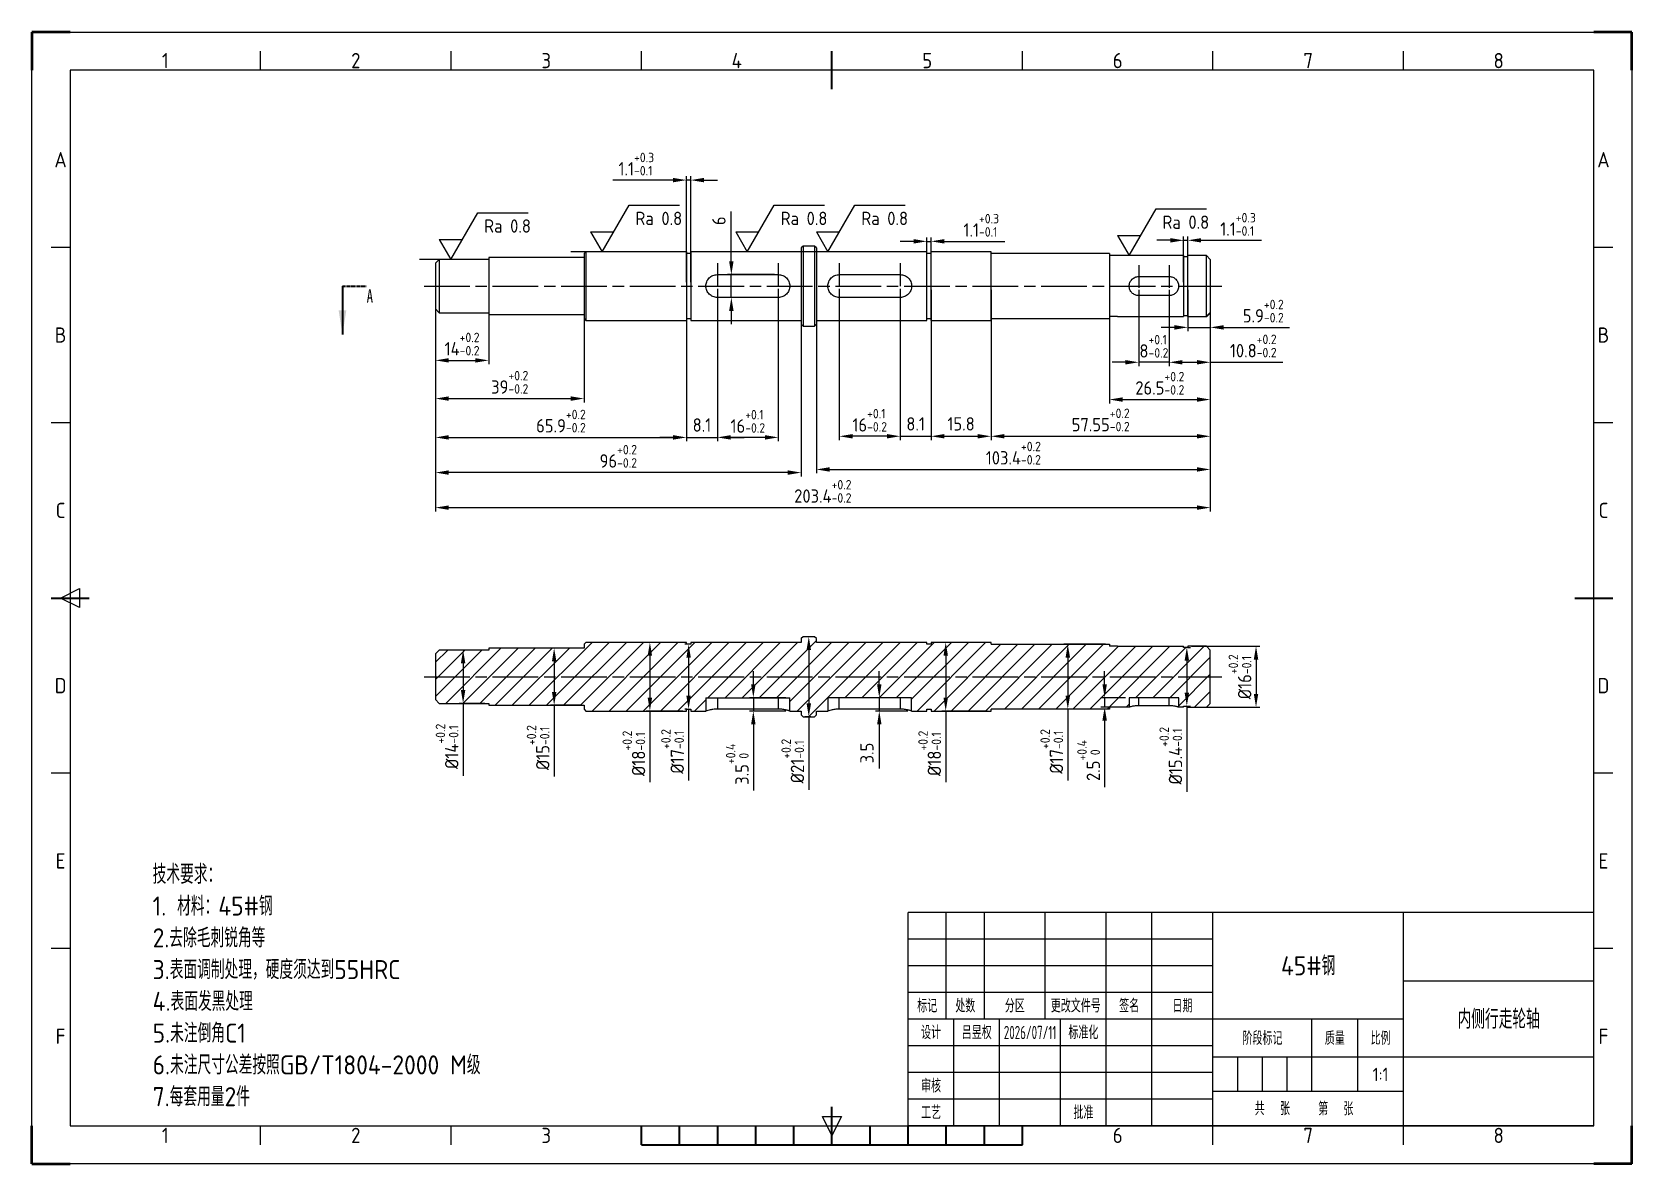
# Model space of a CAD drawing. Header units: millimetres. Extents: x 23 to 443, y 16 to 313.
import ezdxf
from ezdxf.enums import TextEntityAlignment as Align

# ---------------------------------------------------------------- set-up
doc = ezdxf.new("R2010")
doc.units = ezdxf.units.MM
for name, pattern in [('AM_ISO08W050', [18, 12, -1.5, 3, -1.5]), ('AM_ISO08W050x2', [9, 6, -0.75, 1.5, -0.75]), ('HIDDEN', [0.375, 0.25, -0.125])]:
    doc.linetypes.add(name, pattern=pattern)
doc.layers.add('10', color=7, linetype='Continuous')
for name, color, linetype, lineweight in [('AM_5', 3, 'Continuous', 25), ('AM_6', 2, 'Continuous', 35), ('AM_7', 4, 'AM_ISO08W050', 25), ('AM_BOR', 7, 'Continuous', 50)]:
    doc.layers.add(name, color=color, linetype=linetype, lineweight=lineweight)
doc.styles.add('ACGBTS', font='isocp.shx', dxfattribs={"bigfont": 'gbcbig.shx'})
doc.styles.add('SLDTEXTSTYLE5', font='TXT', dxfattribs={"width": 0.7})
doc.styles.get("Standard").update_dxf_attribs({"font": 'isocp.shx', "bigfont": 'gbcbig.shx'})
doc.dimstyles.new('AM_GB$0', dxfattribs={"dimtxt": 3.5, "dimasz": 3.5, "dimexe": 1, "dimexo": 1, "dimgap": 1.5, "dimtad": 1, "dimdsep": 46, "dimtxsty": 'Standard', "dimcen": 0, "dimclrd": 256, "dimclre": 256, "dimclrt": 2, "dimadec": 0, "dimazin": 2, "dimtp": 0.1, "dimtm": 0.1, "dimtfac": 0.71, "dimtdec": 3, "dimtmove": 0, "dimatfit": 3, "dimfxl": 1, "dimlwd": -1, "dimlwe": -1, "dimarcsym": 0})

msp = doc.modelspace()

# ---------------------------------------------------------------- texts
at = {"color": 7, "linetype": 'Continuous', "insert": (111.046, 245.624), "char_height": 3.5, "attachment_point": 1, "style": 'SLDTEXTSTYLE5'}
msp.add_mtext('A', dxfattribs=at)
at = {"insert": (54.866, 94.652), "char_height": 5, "attachment_point": 1}
msp.add_mtext_dynamic_manual_height_columns('技术要求：\\P1. 材料：45#钢\\P2.去除毛刺锐角等\\P3.表面调制处理，硬度须达到55HRC\\P4.表面发黑处理\\P5.未注倒角C1\\P6.未注尺寸公差按照GB/T1804-2000 M级\\P7.每套用量2件', width=553.98854, gutter_width=1, heights=[0], dxfattribs=at)

# ---------------------------------------------------------------- blocks, each defined once
blk = doc.blocks.new('GB_A3')
for p, q in [((410, 287), (10, 287)), ((10, 287), (10, 10)), ((410, 10), (410, 287)), ((10, 10), (410, 10))]:
    blk.add_line(p, q)
at = {"layer": 'AM_BOR'}
for p, q in [((10, 297), (0, 297)), ((0, 297), (0, 287)), ((420, 297), (410, 297)), ((420, 287), (420, 297)), ((0, 0), (0, 10)), ((420, 0), (420, 10)), ((0, 0), (10, 0)), ((420, 0), (410, 0))]:
    blk.add_line(p, q, dxfattribs=at)
at = {"layer": 'AM_BOR', "color": 1, "lineweight": 25}
for p, q in [((0, 297), (420, 297)), ((0, 0), (0, 297)), ((420, 297), (420, 0)), ((60, 287), (60, 292)), ((110, 287), (110, 292)), ((160, 287), (160, 292)), ((260, 287), (260, 292)), ((310, 287), (310, 292)), ((360, 287), (360, 292)), ((10, 240.5), (5, 240.5)), ((415, 240.5), (410, 240.5)), ((10, 194.5), (5, 194.5)), ((415, 194.5), (410, 194.5)), ((7.5, 148.5), (12.5, 151)), ((12.5, 146), (7.5, 148.5)), ((12.5, 151), (12.5, 146)), ((10, 102.5), (5, 102.5)), ((415, 102.5), (410, 102.5)), ((10, 56.5), (5, 56.5)), ((415, 56.5), (410, 56.5)), ((60, 5), (60, 10)), ((110, 5), (110, 10)), ((210, 7.5), (207.5, 12.5)), ((207.5, 12.5), (212.5, 12.5)), ((212.5, 12.5), (210, 7.5)), ((310, 5), (310, 10)), ((360, 5), (360, 10)), ((420, 0), (0, 0))]:
    blk.add_line(p, q, dxfattribs=at)
at = {"layer": 'AM_BOR', "color": 2, "lineweight": 35}
for p, q in [((210, 282), (210, 292)), ((5, 148.5), (15, 148.5)), ((405, 148.5), (415, 148.5)), ((210, 5), (210, 15)), ((160, 5), (160, 10)), ((170, 5), (170, 10)), ((180, 5), (180, 10)), ((190, 5), (190, 10)), ((200, 5), (200, 10)), ((220, 5), (220, 10)), ((230, 5), (230, 10)), ((240, 5), (240, 10)), ((250, 5), (250, 10)), ((260, 5), (260, 10)), ((160, 5), (260, 5))]:
    blk.add_line(p, q, dxfattribs=at)
at = {"layer": 'AM_BOR', "color": 1, "lineweight": 25, "style": 'ACGBTS'}
for s, p in [('1', (35, 289.5)), ('2', (85, 289.5)), ('3', (135, 289.5)), ('4', (185, 289.5)), ('5', (235, 289.5)), ('6', (285, 289.5)), ('7', (335, 289.5)), ('8', (385, 289.5)), ('A', (7.5, 263.5)), ('A', (412.5, 263.5)), ('B', (7.5, 217.5)), ('B', (412.5, 217.5)), ('C', (7.5, 171.5)), ('C', (412.5, 171.5)), ('D', (7.5, 125.5)), ('D', (412.5, 125.5)), ('E', (7.5, 79.5)), ('E', (412.5, 79.5)), ('F', (7.5, 33.5)), ('F', (412.5, 33.5)), ('1', (35, 7.5)), ('2', (85, 7.5)), ('3', (135, 7.5)), ('6', (285, 7.5)), ('7', (335, 7.5)), ('8', (385, 7.5))]:
    blk.add_text(s, height=4, dxfattribs=at).set_placement(p, align=Align.MIDDLE)
blk = doc.blocks.new('GB_TITLE')
for p, q in [((0, 56), (-180, 56)), ((-180, 0), (-180, 56)), ((0, 0), (0, 56)), ((0, 0), (-180, 0))]:
    blk.add_line(p, q)
at = {"layer": 'AM_BOR', "color": 1, "lineweight": 25}
for p, q in [((-170, 28), (-170, 56)), ((-160, 28), (-160, 56)), ((-144, 28), (-144, 56)), ((-128, 28), (-128, 56)), ((-116, 28), (-116, 56)), ((-100, 0), (-100, 56)), ((-50, 0), (-50, 56)), ((-100, 49), (-180, 49)), ((-100, 42), (-180, 42)), ((0, 38), (-50, 38)), ((-100, 35), (-180, 35)), ((-100, 28), (-180, 28)), ((-168, 0), (-168, 28)), ((-156, 0), (-156, 28)), ((-140, 0), (-140, 28)), ((-128, 0), (-128, 28)), ((-116, 0), (-116, 28)), ((-50, 28), (-100, 28)), ((-74, 9), (-74, 28)), ((-62, 9), (-62, 28)), ((-100, 21), (-180, 21)), ((0, 18), (-100, 18)), ((-93.5, 9), (-93.5, 18)), ((-87, 9), (-87, 18)), ((-80.5, 9), (-80.5, 18)), ((-100, 14), (-180, 14)), ((-50, 9), (-100, 9)), ((-100, 7), (-180, 7))]:
    blk.add_line(p, q, dxfattribs=at)
at = {"layer": 'AM_BOR', "color": 1, "lineweight": 25, "style": 'ACGBTS'}
for s, p in [('标记', (-175, 31.5)), ('处数', (-165, 31.5)), ('更改文件号', (-136, 31.5)), ('签名', (-122, 31.5)), ('分区', (-152, 31.5)), ('日期', (-108, 31.5)), ('设计', (-174, 24.5)), ('标准化', (-134, 24.5)), ('阶段标记', (-87, 23)), ('质量', (-68, 23)), ('比例', (-56, 23)), ('审核', (-174, 10.5)), ('工艺', (-174, 3.5)), ('共  张', (-84.42, 4.53)), ('第  张 ', (-66.75, 4.5))]:
    blk.add_text(s, height=3.5, dxfattribs=at).set_placement(p, align=Align.MIDDLE_CENTER)
at = {"layer": 'AM_BOR', "color": 1, "lineweight": 25}
blk.add_text('批准', height=3.5, dxfattribs=at).set_placement((-134, 3.5), align=Align.MIDDLE_CENTER)
at = {"layer": 'AM_BOR', "color": 2, "lineweight": 35, "style": 'ACGBTS'}
for tag, height, p in [('GEN-TITLE-CMPNAME{9.6}', 5, (-25, 47)), ('GEN-TITLE-MAT1{9.6}', 5, (-75, 42)), ('GEN-TITLE-DWG{9.6}', 5, (-25, 28)), ('GEN-TITLE-NAME{3.2}', 3.5, (-162, 24.5)), ('GEN-TITLE-DAT{4.2}', 3.5, (-148, 24.5)), ('GEN-TITLE-STD{3.1}', 3.5, (-122, 24.5)), ('GEN-TITLE-STDDAT{4.0}', 3.5, (-108, 24.5)), ('GEN-TITLE-CHKM{3.2}', 3.5, (-162, 10.5)), ('GEN-TITLE-CHKD{4.2}', 3.5, (-148, 10.5)), ('GEN-TITLE-PHMRK1{1.5}', 3.5, (-96.75, 13.5)), ('GEN-TITLE-PHMRK2{1.5}', 3.5, (-90.25, 13.5)), ('GEN-TITLE-PHMRK3{1.5}', 3.5, (-83.75, 13.5)), ('GEN-TITLE-PHMRK4{1.5}', 3.5, (-77.25, 13.5)), ('GEN-TITLE-MASS{3.2}', 3.5, (-68, 13.5)), ('GEN-TITLE-SCA{3.2}', 3.5, (-56, 13.5)), ('GEN-TITLE-NR{9.6}', 5, (-25, 9)), ('GEN-TITLE-PROC{3.2}', 3.5, (-162, 3.5)), ('GEN-TITLE-PROCD{4.2}', 3.5, (-148, 3.5)), ('GEN-TITLE-APPM{3.1}', 3.5, (-122, 3.5)), ('GEN-TITLE-APPD{4.0}', 3.5, (-108, 3.5)), ('GEN-TITLE-QTY{1.5}', 3.5, (-84.42, 4.53)), ('GEN-TITLE-SHEET{1.5}', 3.5, (-66.75, 4.5))]:
    blk.add_attdef(tag, text='', height=height, dxfattribs=at).set_placement(p, align=Align.MIDDLE_CENTER)
blk = doc.blocks.new('*D73')
at = {"layer": 'AM_5', "linetype": 'ByBlock', "transparency": 16777216}
for p, q in [((129.1, 245.49), (129.1, 187.36)), ((332.5, 245.49), (332.5, 187.36)), ((132.6, 188.36), (329, 188.36))]:
    blk.add_line(p, q, dxfattribs=at)
at = {"layer": 'AM_5', "transparency": 16777216}
for points in [[(132.6, 188.94), (132.6, 187.78), (129.1, 188.36)], [(329, 188.94), (329, 187.78), (332.5, 188.36)]]:
    blk.add_solid(points, dxfattribs=at)
at = {"layer": 'Defpoints', "color": 0, "transparency": 16777216}
for p in [(129.1, 246.49), (332.5, 246.49), (332.5, 188.36)]:
    blk.add_point(p, dxfattribs=at)
at = {"layer": 'AM_5', "color": 2, "transparency": 16777216, "insert": (230.8, 192.63), "char_height": 3.5, "attachment_point": 5}
blk.add_mtext('203.4{}{\\H0.71x;\\C3;\\S+0.2^ -0.2;}', dxfattribs=at)
blk = doc.blocks.new('*D74')
at = {"layer": 'AM_5', "linetype": 'ByBlock', "transparency": 16777216}
for p, q in [((326.6, 245.49), (326.6, 234.65)), ((332.5, 245.49), (332.5, 234.65)), ((323.1, 235.65), (319.6, 235.65)), ((326.6, 235.65), (332.5, 235.65)), ((336, 235.65), (353.31, 235.65))]:
    blk.add_line(p, q, dxfattribs=at)
at = {"layer": 'AM_5', "transparency": 16777216}
for points in [[(323.1, 236.23), (323.1, 235.06), (326.6, 235.65)], [(336, 236.23), (336, 235.06), (332.5, 235.65)]]:
    blk.add_solid(points, dxfattribs=at)
at = {"layer": 'Defpoints', "color": 0, "transparency": 16777216}
for p in [(326.6, 246.49), (332.5, 246.49), (326.6, 235.65)]:
    blk.add_point(p, dxfattribs=at)
at = {"layer": 'AM_5', "color": 2, "transparency": 16777216, "insert": (346.41, 239.92), "char_height": 3.5, "attachment_point": 5}
blk.add_mtext('5.9{}{\\H0.71x;\\C3;\\S+0.2^ -0.2;}', dxfattribs=at)
blk = doc.blocks.new('*D75')
at = {"layer": 'AM_5', "linetype": 'ByBlock', "transparency": 16777216}
for p, q in [((322, 258.49), (318.5, 258.49)), ((325.5, 247.49), (325.5, 259.49)), ((325.5, 258.49), (326.6, 258.49)), ((326.6, 247.49), (326.6, 259.49)), ((330.1, 258.49), (345.95, 258.49))]:
    blk.add_line(p, q, dxfattribs=at)
at = {"layer": 'AM_5', "transparency": 16777216}
for points in [[(322, 259.07), (322, 257.91), (325.5, 258.49)], [(330.1, 259.07), (330.1, 257.91), (326.6, 258.49)]]:
    blk.add_solid(points, dxfattribs=at)
at = {"layer": 'Defpoints', "color": 0, "transparency": 16777216}
for p in [(326.6, 258.49), (325.5, 246.49), (326.6, 246.49)]:
    blk.add_point(p, dxfattribs=at)
at = {"layer": 'AM_5', "color": 2, "transparency": 16777216, "insert": (339.78, 262.69), "char_height": 3.5, "attachment_point": 5}
blk.add_mtext('1.1{}{\\H0.71x;\\C3;\\S+0.3^ -0.1;}', dxfattribs=at)
blk = doc.blocks.new('*D45')
at = {"layer": 'AM_5', "linetype": 'ByBlock', "transparency": 16777216}
for p, q in [((321.7, 245.49), (321.7, 225.49)), ((332.5, 245.49), (332.5, 225.49)), ((325.2, 226.49), (329, 226.49)), ((332.5, 226.49), (351.55, 226.49))]:
    blk.add_line(p, q, dxfattribs=at)
at = {"layer": 'AM_5', "transparency": 16777216}
for points in [[(325.2, 227.07), (325.2, 225.91), (321.7, 226.49)], [(329, 227.07), (329, 225.91), (332.5, 226.49)]]:
    blk.add_solid(points, dxfattribs=at)
at = {"layer": 'Defpoints', "color": 0, "transparency": 16777216}
for p in [(321.7, 246.49), (332.5, 246.49), (332.5, 226.49)]:
    blk.add_point(p, dxfattribs=at)
at = {"layer": 'AM_5', "color": 2, "transparency": 16777216, "insert": (343.78, 230.77), "char_height": 3.5, "attachment_point": 5}
blk.add_mtext('10.8{}{\\H0.71x;\\C3;\\S+0.2^ -0.2;}', dxfattribs=at)
blk = doc.blocks.new('*D46')
at = {"layer": 'AM_5', "linetype": 'ByBlock', "transparency": 16777216}
for p, q in [((313.7, 245.49), (313.7, 225.49)), ((321.7, 245.49), (321.7, 225.49)), ((310.2, 226.49), (306.7, 226.49)), ((321.7, 226.49), (313.7, 226.49)), ((325.2, 226.49), (328.7, 226.49))]:
    blk.add_line(p, q, dxfattribs=at)
at = {"layer": 'AM_5', "transparency": 16777216}
for points in [[(310.2, 227.07), (310.2, 225.91), (313.7, 226.49)], [(325.2, 227.07), (325.2, 225.91), (321.7, 226.49)]]:
    blk.add_solid(points, dxfattribs=at)
at = {"layer": 'Defpoints', "color": 0, "transparency": 16777216}
for p in [(313.7, 246.49), (321.7, 246.49), (313.7, 226.49)]:
    blk.add_point(p, dxfattribs=at)
at = {"layer": 'AM_5', "color": 2, "transparency": 16777216, "insert": (317.7, 230.7), "char_height": 3.5, "attachment_point": 5}
blk.add_mtext('8{}{\\H0.71x;\\C3;\\S+0.1^ -0.2;}', dxfattribs=at)
blk = doc.blocks.new('*D47')
at = {"layer": 'AM_5', "linetype": 'ByBlock', "transparency": 16777216}
for p, q in [((306, 245.49), (306, 215.71)), ((332.5, 245.49), (332.5, 215.71)), ((309.5, 216.71), (329, 216.71))]:
    blk.add_line(p, q, dxfattribs=at)
at = {"layer": 'AM_5', "transparency": 16777216}
for points in [[(309.5, 217.29), (309.5, 216.13), (306, 216.71)], [(329, 217.29), (329, 216.13), (332.5, 216.71)]]:
    blk.add_solid(points, dxfattribs=at)
at = {"layer": 'Defpoints', "color": 0, "transparency": 16777216}
for p in [(306, 246.49), (332.5, 246.49), (332.5, 216.71)]:
    blk.add_point(p, dxfattribs=at)
at = {"layer": 'AM_5', "color": 2, "transparency": 16777216, "insert": (319.25, 220.99), "char_height": 3.5, "attachment_point": 5}
blk.add_mtext('26.5{}{\\H0.71x;\\C3;\\S+0.2^ -0.2;}', dxfattribs=at)
blk = doc.blocks.new('*D48')
at = {"layer": 'AM_5', "linetype": 'ByBlock', "transparency": 16777216}
for p, q in [((274.95, 245.49), (274.95, 206.08)), ((332.5, 245.49), (332.5, 206.08)), ((278.45, 207.08), (329, 207.08))]:
    blk.add_line(p, q, dxfattribs=at)
at = {"layer": 'AM_5', "transparency": 16777216}
for points in [[(278.45, 207.66), (278.45, 206.5), (274.95, 207.08)], [(329, 207.66), (329, 206.5), (332.5, 207.08)]]:
    blk.add_solid(points, dxfattribs=at)
at = {"layer": 'Defpoints', "color": 0, "transparency": 16777216}
for p in [(274.95, 246.49), (332.5, 246.49), (332.5, 207.08)]:
    blk.add_point(p, dxfattribs=at)
at = {"layer": 'AM_5', "color": 2, "transparency": 16777216, "insert": (303.73, 211.36), "char_height": 3.5, "attachment_point": 5}
blk.add_mtext('57.55{}{\\H0.71x;\\C3;\\S+0.2^ -0.2;}', dxfattribs=at)
blk = doc.blocks.new('*D49')
at = {"layer": 'AM_5', "linetype": 'ByBlock', "transparency": 16777216}
for p, q in [((259.2, 245.49), (259.2, 206.08)), ((274.95, 245.49), (274.95, 206.08)), ((262.7, 207.08), (271.45, 207.08))]:
    blk.add_line(p, q, dxfattribs=at)
at = {"layer": 'AM_5', "transparency": 16777216}
for points in [[(262.7, 207.66), (262.7, 206.5), (259.2, 207.08)], [(271.45, 207.66), (271.45, 206.5), (274.95, 207.08)]]:
    blk.add_solid(points, dxfattribs=at)
at = {"layer": 'Defpoints', "color": 0, "transparency": 16777216}
for p in [(259.2, 246.49), (274.95, 246.49), (274.95, 207.08)]:
    blk.add_point(p, dxfattribs=at)
at = {"layer": 'AM_5', "color": 2, "transparency": 16777216, "insert": (267.08, 210.33), "char_height": 3.5, "attachment_point": 5}
blk.add_mtext('15.8', dxfattribs=at)
blk = doc.blocks.new('*D50')
at = {"layer": 'AM_5', "linetype": 'ByBlock', "transparency": 16777216}
for p, q in [((254.6, 258.22), (251.1, 258.22)), ((258.1, 247.49), (258.1, 259.22)), ((258.1, 258.22), (259.2, 258.22)), ((259.2, 247.49), (259.2, 259.22)), ((262.7, 258.22), (278.55, 258.22))]:
    blk.add_line(p, q, dxfattribs=at)
at = {"layer": 'AM_5', "transparency": 16777216}
for points in [[(254.6, 258.81), (254.6, 257.64), (258.1, 258.22)], [(262.7, 258.81), (262.7, 257.64), (259.2, 258.22)]]:
    blk.add_solid(points, dxfattribs=at)
at = {"layer": 'Defpoints', "color": 0, "transparency": 16777216}
for p in [(258.1, 258.22), (258.1, 246.49), (259.2, 246.49)]:
    blk.add_point(p, dxfattribs=at)
at = {"layer": 'AM_5', "color": 2, "transparency": 16777216, "insert": (272.38, 262.43), "char_height": 3.5, "attachment_point": 5}
blk.add_mtext('1.1{}{\\H0.71x;\\C3;\\S+0.3^ -0.1;}', dxfattribs=at)
blk = doc.blocks.new('*D51')
at = {"layer": 'AM_5', "linetype": 'ByBlock', "transparency": 16777216}
for p, q in [((229.1, 245.49), (229.1, 197.37)), ((332.5, 245.49), (332.5, 197.37)), ((232.6, 198.37), (329, 198.37))]:
    blk.add_line(p, q, dxfattribs=at)
at = {"layer": 'AM_5', "transparency": 16777216}
for points in [[(232.6, 198.96), (232.6, 197.79), (229.1, 198.37)], [(329, 198.96), (329, 197.79), (332.5, 198.37)]]:
    blk.add_solid(points, dxfattribs=at)
at = {"layer": 'Defpoints', "color": 0, "transparency": 16777216}
for p in [(229.1, 246.49), (332.5, 246.49), (332.5, 198.37)]:
    blk.add_point(p, dxfattribs=at)
at = {"layer": 'AM_5', "color": 2, "transparency": 16777216, "insert": (280.8, 202.65), "char_height": 3.5, "attachment_point": 5}
blk.add_mtext('103.4{}{\\H0.71x;\\C3;\\S+0.2^ -0.2;}', dxfattribs=at)
blk = doc.blocks.new('*D52')
at = {"layer": 'AM_5', "linetype": 'ByBlock', "transparency": 16777216}
for p, q in [((235.1, 245.49), (235.1, 206.08)), ((251.1, 245.49), (251.1, 206.08)), ((247.6, 207.08), (238.6, 207.08))]:
    blk.add_line(p, q, dxfattribs=at)
at = {"layer": 'AM_5', "transparency": 16777216}
for points in [[(238.6, 207.66), (238.6, 206.5), (235.1, 207.08)], [(247.6, 207.66), (247.6, 206.5), (251.1, 207.08)]]:
    blk.add_solid(points, dxfattribs=at)
at = {"layer": 'Defpoints', "color": 0, "transparency": 16777216}
for p in [(235.1, 246.49), (251.1, 246.49), (235.1, 207.08)]:
    blk.add_point(p, dxfattribs=at)
at = {"layer": 'AM_5', "color": 2, "transparency": 16777216, "insert": (243.1, 211.29), "char_height": 3.5, "attachment_point": 5}
blk.add_mtext('16{}{\\H0.71x;\\C3;\\S+0.1^ -0.2;}', dxfattribs=at)
blk = doc.blocks.new('*D53')
at = {"layer": 'AM_5', "linetype": 'ByBlock', "transparency": 16777216}
for p, q in [((251.1, 245.49), (251.1, 206.08)), ((259.2, 245.49), (259.2, 206.08)), ((247.6, 207.08), (244.1, 207.08)), ((251.1, 207.08), (259.2, 207.08)), ((262.7, 207.08), (266.2, 207.08))]:
    blk.add_line(p, q, dxfattribs=at)
at = {"layer": 'AM_5', "transparency": 16777216}
for points in [[(247.6, 207.66), (247.6, 206.5), (251.1, 207.08)], [(262.7, 207.66), (262.7, 206.5), (259.2, 207.08)]]:
    blk.add_solid(points, dxfattribs=at)
at = {"layer": 'Defpoints', "color": 0, "transparency": 16777216}
for p in [(251.1, 246.49), (259.2, 246.49), (259.2, 207.08)]:
    blk.add_point(p, dxfattribs=at)
at = {"layer": 'AM_5', "color": 2, "transparency": 16777216, "insert": (255.15, 210.33), "char_height": 3.5, "attachment_point": 5}
blk.add_mtext('8.1', dxfattribs=at)
blk = doc.blocks.new('*D54')
at = {"layer": 'AM_5', "linetype": 'ByBlock', "transparency": 16777216}
for p, q in [((129.1, 245.49), (129.1, 225.99)), ((143.1, 245.49), (143.1, 225.99)), ((132.6, 226.99), (139.6, 226.99))]:
    blk.add_line(p, q, dxfattribs=at)
at = {"layer": 'AM_5', "transparency": 16777216}
for points in [[(132.6, 227.57), (132.6, 226.41), (129.1, 226.99)], [(139.6, 227.57), (139.6, 226.41), (143.1, 226.99)]]:
    blk.add_solid(points, dxfattribs=at)
at = {"layer": 'Defpoints', "color": 0, "transparency": 16777216}
for p in [(129.1, 246.49), (143.1, 246.49), (143.1, 226.99)]:
    blk.add_point(p, dxfattribs=at)
at = {"layer": 'AM_5', "color": 2, "transparency": 16777216, "insert": (136.1, 231.27), "char_height": 3.5, "attachment_point": 5}
blk.add_mtext('14{}{\\H0.71x;\\C3;\\S+0.2^ -0.2;}', dxfattribs=at)
blk = doc.blocks.new('*D55')
at = {"layer": 'AM_5', "linetype": 'ByBlock', "transparency": 16777216}
for p, q in [((129.1, 245.49), (129.1, 215.97)), ((168.1, 245.49), (168.1, 215.97)), ((132.6, 216.97), (164.6, 216.97))]:
    blk.add_line(p, q, dxfattribs=at)
at = {"layer": 'AM_5', "transparency": 16777216}
for points in [[(132.6, 217.55), (132.6, 216.38), (129.1, 216.97)], [(164.6, 217.55), (164.6, 216.38), (168.1, 216.97)]]:
    blk.add_solid(points, dxfattribs=at)
at = {"layer": 'Defpoints', "color": 0, "transparency": 16777216}
for p in [(129.1, 246.49), (168.1, 246.49), (168.1, 216.97)]:
    blk.add_point(p, dxfattribs=at)
at = {"layer": 'AM_5', "color": 2, "transparency": 16777216, "insert": (148.6, 221.24), "char_height": 3.5, "attachment_point": 5}
blk.add_mtext('39{}{\\H0.71x;\\C3;\\S+0.2^ -0.2;}', dxfattribs=at)
blk = doc.blocks.new('*D56')
at = {"layer": 'AM_5', "linetype": 'ByBlock', "transparency": 16777216}
for p, q in [((129.1, 245.49), (129.1, 205.78)), ((195, 245.49), (195, 205.78)), ((132.6, 206.78), (191.5, 206.78))]:
    blk.add_line(p, q, dxfattribs=at)
at = {"layer": 'AM_5', "transparency": 16777216}
for points in [[(132.6, 207.37), (132.6, 206.2), (129.1, 206.78)], [(191.5, 207.37), (191.5, 206.2), (195, 206.78)]]:
    blk.add_solid(points, dxfattribs=at)
at = {"layer": 'Defpoints', "color": 0, "transparency": 16777216}
for p in [(129.1, 246.49), (195, 246.49), (195, 206.78)]:
    blk.add_point(p, dxfattribs=at)
at = {"layer": 'AM_5', "color": 2, "transparency": 16777216, "insert": (162.05, 211.06), "char_height": 3.5, "attachment_point": 5}
blk.add_mtext('65.9{}{\\H0.71x;\\C3;\\S+0.2^ -0.2;}', dxfattribs=at)
blk = doc.blocks.new('*D57')
at = {"layer": 'AM_5', "linetype": 'ByBlock', "transparency": 16777216}
for p, q in [((191.5, 274.29), (175.66, 274.29)), ((195, 247.49), (195, 275.29)), ((196.1, 274.29), (195, 274.29)), ((196.1, 247.49), (196.1, 275.29)), ((199.6, 274.29), (203.1, 274.29))]:
    blk.add_line(p, q, dxfattribs=at)
at = {"layer": 'AM_5', "transparency": 16777216}
for points in [[(191.5, 274.87), (191.5, 273.71), (195, 274.29)], [(199.6, 274.87), (199.6, 273.71), (196.1, 274.29)]]:
    blk.add_solid(points, dxfattribs=at)
at = {"layer": 'Defpoints', "color": 0, "transparency": 16777216}
for p in [(195, 274.29), (195, 246.49), (196.1, 246.49)]:
    blk.add_point(p, dxfattribs=at)
at = {"layer": 'AM_5', "color": 2, "transparency": 16777216, "insert": (181.83, 278.49), "char_height": 3.5, "attachment_point": 5}
blk.add_mtext('1.1{}{\\H0.71x;\\C3;\\S+0.3^ -0.1;}', dxfattribs=at)
blk = doc.blocks.new('*D58')
at = {"layer": 'AM_5', "linetype": 'ByBlock', "transparency": 16777216}
for p, q in [((129.1, 245.49), (129.1, 196.55)), ((225.1, 245.49), (225.1, 196.55)), ((221.6, 197.55), (132.6, 197.55))]:
    blk.add_line(p, q, dxfattribs=at)
at = {"layer": 'AM_5', "transparency": 16777216}
for points in [[(132.6, 198.14), (132.6, 196.97), (129.1, 197.55)], [(221.6, 198.14), (221.6, 196.97), (225.1, 197.55)]]:
    blk.add_solid(points, dxfattribs=at)
at = {"layer": 'Defpoints', "color": 0, "transparency": 16777216}
for p in [(129.1, 246.49), (225.1, 246.49), (129.1, 197.55)]:
    blk.add_point(p, dxfattribs=at)
at = {"layer": 'AM_5', "color": 2, "transparency": 16777216, "insert": (177.1, 201.83), "char_height": 3.5, "attachment_point": 5}
blk.add_mtext('96{}{\\H0.71x;\\C3;\\S+0.2^ -0.2;}', dxfattribs=at)
blk = doc.blocks.new('*D59')
at = {"layer": 'AM_5', "linetype": 'ByBlock', "transparency": 16777216}
for p, q in [((203.1, 245.49), (203.1, 205.78)), ((219.1, 245.49), (219.1, 205.78)), ((215.6, 206.78), (206.6, 206.78))]:
    blk.add_line(p, q, dxfattribs=at)
at = {"layer": 'AM_5', "transparency": 16777216}
for points in [[(206.6, 207.37), (206.6, 206.2), (203.1, 206.78)], [(215.6, 207.37), (215.6, 206.2), (219.1, 206.78)]]:
    blk.add_solid(points, dxfattribs=at)
at = {"layer": 'Defpoints', "color": 0, "transparency": 16777216}
for p in [(203.1, 246.49), (219.1, 246.49), (203.1, 206.78)]:
    blk.add_point(p, dxfattribs=at)
at = {"layer": 'AM_5', "color": 2, "transparency": 16777216, "insert": (211.1, 211), "char_height": 3.5, "attachment_point": 5}
blk.add_mtext('16{}{\\H0.71x;\\C3;\\S+0.1^ -0.2;}', dxfattribs=at)
blk = doc.blocks.new('*D60')
at = {"layer": 'AM_5', "linetype": 'ByBlock', "transparency": 16777216}
for p, q in [((195, 245.49), (195, 205.78)), ((203.1, 245.49), (203.1, 205.78)), ((191.5, 206.78), (188, 206.78)), ((195, 206.78), (203.1, 206.78)), ((206.6, 206.78), (210.1, 206.78))]:
    blk.add_line(p, q, dxfattribs=at)
at = {"layer": 'AM_5', "transparency": 16777216}
for points in [[(191.5, 207.37), (191.5, 206.2), (195, 206.78)], [(206.6, 207.37), (206.6, 206.2), (203.1, 206.78)]]:
    blk.add_solid(points, dxfattribs=at)
at = {"layer": 'Defpoints', "color": 0, "transparency": 16777216}
for p in [(195, 246.49), (203.1, 246.49), (203.1, 206.78)]:
    blk.add_point(p, dxfattribs=at)
at = {"layer": 'AM_5', "color": 2, "transparency": 16777216, "insert": (199.05, 210.03), "char_height": 3.5, "attachment_point": 5}
blk.add_mtext('8.1', dxfattribs=at)
blk = doc.blocks.new('*D61')
at = {"layer": 'AM_5', "linetype": 'ByBlock', "transparency": 16777216}
for p, q in [((206.77, 252.99), (206.77, 266.01)), ((218.1, 249.49), (205.77, 249.49)), ((206.77, 243.49), (206.77, 249.49)), ((218.1, 243.49), (205.77, 243.49)), ((206.77, 239.99), (206.77, 236.49))]:
    blk.add_line(p, q, dxfattribs=at)
at = {"layer": 'AM_5', "transparency": 16777216}
for points in [[(206.19, 252.99), (207.36, 252.99), (206.77, 249.49)], [(206.19, 239.99), (207.36, 239.99), (206.77, 243.49)]]:
    blk.add_solid(points, dxfattribs=at)
at = {"layer": 'Defpoints', "color": 0, "transparency": 16777216}
for p in [(219.1, 249.49), (206.77, 243.49), (219.1, 243.49)]:
    blk.add_point(p, dxfattribs=at)
at = {"layer": 'AM_5', "color": 2, "transparency": 16777216, "insert": (203.52, 263.62), "char_height": 3.5, "attachment_point": 5, "rotation": 90}
blk.add_mtext('6', dxfattribs=at)
blk = doc.blocks.new('*D62')
at = {"layer": 'AM_5', "linetype": 'ByBlock', "transparency": 16777216}
for p, q in [((327.6, 151.99), (345.5, 151.99)), ((344.5, 148.49), (344.5, 139.49)), ((327.6, 135.99), (345.5, 135.99))]:
    blk.add_line(p, q, dxfattribs=at)
at = {"layer": 'AM_5', "transparency": 16777216}
for points in [[(343.92, 148.49), (345.09, 148.49), (344.5, 151.99)], [(343.92, 139.49), (345.09, 139.49), (344.5, 135.99)]]:
    blk.add_solid(points, dxfattribs=at)
at = {"layer": 'Defpoints', "color": 0, "transparency": 16777216}
for p in [(326.6, 151.99), (326.6, 135.99), (344.5, 135.99)]:
    blk.add_point(p, dxfattribs=at)
at = {"layer": 'AM_5', "color": 2, "transparency": 16777216, "insert": (340.29, 143.99), "char_height": 3.5, "attachment_point": 5, "rotation": 90}
blk.add_mtext('%%C16{}{\\H0.71x;\\C3;\\S+0.2^ -0.1;}', dxfattribs=at)
blk = doc.blocks.new('*D44')
at = {"layer": 'AM_5', "linetype": 'ByBlock', "transparency": 16777216}
for p, q in [((305, 152.49), (294.09, 152.49)), ((295.09, 148.99), (295.09, 138.99)), ((305, 135.49), (294.09, 135.49)), ((295.09, 135.49), (295.09, 116.8))]:
    blk.add_line(p, q, dxfattribs=at)
at = {"layer": 'AM_5', "transparency": 16777216}
for points in [[(294.51, 148.99), (295.68, 148.99), (295.09, 152.49)], [(294.51, 138.99), (295.68, 138.99), (295.09, 135.49)]]:
    blk.add_solid(points, dxfattribs=at)
at = {"layer": 'Defpoints', "color": 0, "transparency": 16777216}
for p in [(306, 152.49), (295.09, 135.49), (306, 135.49)]:
    blk.add_point(p, dxfattribs=at)
at = {"layer": 'AM_5', "color": 2, "transparency": 16777216, "insert": (290.88, 124.39), "char_height": 3.5, "attachment_point": 5, "rotation": 90}
blk.add_mtext('%%C17{}{\\H0.71x;\\C3;\\S+0.2^ -0.1;}', dxfattribs=at)
blk = doc.blocks.new('*D63')
at = {"layer": 'AM_5', "linetype": 'ByBlock', "transparency": 16777216}
for p, q in [((273.95, 152.99), (262.05, 152.99)), ((263.05, 149.49), (263.05, 138.49)), ((273.95, 134.99), (262.05, 134.99)), ((263.05, 134.99), (263.05, 116.3))]:
    blk.add_line(p, q, dxfattribs=at)
at = {"layer": 'AM_5', "transparency": 16777216}
for points in [[(262.46, 149.49), (263.63, 149.49), (263.05, 152.99)], [(262.46, 138.49), (263.63, 138.49), (263.05, 134.99)]]:
    blk.add_solid(points, dxfattribs=at)
at = {"layer": 'Defpoints', "color": 0, "transparency": 16777216}
for p in [(274.95, 152.99), (263.05, 134.99), (274.95, 134.99)]:
    blk.add_point(p, dxfattribs=at)
at = {"layer": 'AM_5', "color": 2, "transparency": 16777216, "insert": (258.83, 123.89), "char_height": 3.5, "attachment_point": 5, "rotation": 90}
blk.add_mtext('%%C18{}{\\H0.71x;\\C3;\\S+0.2^ -0.1;}', dxfattribs=at)
blk = doc.blocks.new('*D64')
at = {"layer": 'AM_5', "linetype": 'ByBlock', "transparency": 16777216}
for p, q in [((227.6, 154.49), (226.1, 154.49)), ((227.1, 150.99), (227.1, 136.99)), ((227.6, 133.49), (226.1, 133.49)), ((227.1, 133.49), (227.1, 114.27))]:
    blk.add_line(p, q, dxfattribs=at)
at = {"layer": 'AM_5', "transparency": 16777216}
for points in [[(226.52, 150.99), (227.69, 150.99), (227.1, 154.49)], [(226.52, 136.99), (227.69, 136.99), (227.1, 133.49)]]:
    blk.add_solid(points, dxfattribs=at)
at = {"layer": 'Defpoints', "color": 0, "transparency": 16777216}
for p in [(228.6, 154.49), (227.1, 133.49), (228.6, 133.49)]:
    blk.add_point(p, dxfattribs=at)
at = {"layer": 'AM_5', "color": 2, "transparency": 16777216, "insert": (222.89, 121.86), "char_height": 3.5, "attachment_point": 5, "rotation": 90}
blk.add_mtext('%%C21{}{\\H0.71x;\\C3;\\S+0.2^ -0.1;}', dxfattribs=at)
blk = doc.blocks.new('*D65')
at = {"layer": 'AM_5', "linetype": 'ByBlock', "transparency": 16777216}
for p, q in [((245.61, 141.99), (245.61, 145.49)), ((253.1, 138.49), (244.61, 138.49)), ((253.1, 134.99), (244.61, 134.99)), ((245.61, 138.49), (245.61, 134.99)), ((245.61, 131.49), (245.61, 119.94))]:
    blk.add_line(p, q, dxfattribs=at)
at = {"layer": 'AM_5', "transparency": 16777216}
for points in [[(245.03, 141.99), (246.19, 141.99), (245.61, 138.49)], [(245.03, 131.49), (246.19, 131.49), (245.61, 134.99)]]:
    blk.add_solid(points, dxfattribs=at)
at = {"layer": 'Defpoints', "color": 0, "transparency": 16777216}
for p in [(245.61, 134.99), (254.1, 138.49), (254.1, 134.99)]:
    blk.add_point(p, dxfattribs=at)
at = {"layer": 'AM_5', "color": 2, "transparency": 16777216, "insert": (242.36, 123.97), "char_height": 3.5, "attachment_point": 5, "rotation": 90}
blk.add_mtext('3.5', dxfattribs=at)
blk = doc.blocks.new('*D66')
at = {"layer": 'AM_5', "linetype": 'ByBlock', "transparency": 16777216}
for p, q in [((194, 152.99), (184.39, 152.99)), ((185.39, 149.49), (185.39, 138.49)), ((194, 134.99), (184.39, 134.99)), ((185.39, 134.99), (185.39, 116.3))]:
    blk.add_line(p, q, dxfattribs=at)
at = {"layer": 'AM_5', "transparency": 16777216}
for points in [[(184.81, 149.49), (185.97, 149.49), (185.39, 152.99)], [(184.81, 138.49), (185.97, 138.49), (185.39, 134.99)]]:
    blk.add_solid(points, dxfattribs=at)
at = {"layer": 'Defpoints', "color": 0, "transparency": 16777216}
for p in [(195, 152.99), (185.39, 134.99), (195, 134.99)]:
    blk.add_point(p, dxfattribs=at)
at = {"layer": 'AM_5', "color": 2, "transparency": 16777216, "insert": (181.18, 123.89), "char_height": 3.5, "attachment_point": 5, "rotation": 90}
blk.add_mtext('%%C18{}{\\H0.71x;\\C3;\\S+0.2^ -0.1;}', dxfattribs=at)
blk = doc.blocks.new('*D67')
at = {"layer": 'AM_5', "linetype": 'ByBlock', "transparency": 16777216}
for p, q in [((167.1, 151.49), (159.26, 151.49)), ((160.26, 147.99), (160.26, 139.99)), ((167.1, 136.49), (159.26, 136.49)), ((160.26, 136.49), (160.26, 117.8))]:
    blk.add_line(p, q, dxfattribs=at)
at = {"layer": 'AM_5', "transparency": 16777216}
for points in [[(159.68, 147.99), (160.85, 147.99), (160.26, 151.49)], [(159.68, 139.99), (160.85, 139.99), (160.26, 136.49)]]:
    blk.add_solid(points, dxfattribs=at)
at = {"layer": 'Defpoints', "color": 0, "transparency": 16777216}
for p in [(168.1, 151.49), (160.26, 136.49), (168.1, 136.49)]:
    blk.add_point(p, dxfattribs=at)
at = {"layer": 'AM_5', "color": 2, "transparency": 16777216, "insert": (156.05, 125.39), "char_height": 3.5, "attachment_point": 5, "rotation": 90}
blk.add_mtext('%%C15{}{\\H0.71x;\\C3;\\S+0.2^ -0.1;}', dxfattribs=at)
blk = doc.blocks.new('*D68')
at = {"layer": 'AM_5', "linetype": 'ByBlock', "transparency": 16777216}
for p, q in [((142.1, 150.99), (135.36, 150.99)), ((136.36, 147.49), (136.36, 140.49)), ((142.1, 136.99), (135.36, 136.99)), ((136.36, 136.99), (136.36, 117.95))]:
    blk.add_line(p, q, dxfattribs=at)
at = {"layer": 'AM_5', "transparency": 16777216}
for points in [[(135.78, 147.49), (136.95, 147.49), (136.36, 150.99)], [(135.78, 140.49), (136.95, 140.49), (136.36, 136.99)]]:
    blk.add_solid(points, dxfattribs=at)
at = {"layer": 'Defpoints', "color": 0, "transparency": 16777216}
for p in [(143.1, 150.99), (136.36, 136.99), (143.1, 136.99)]:
    blk.add_point(p, dxfattribs=at)
at = {"layer": 'AM_5', "color": 2, "transparency": 16777216, "insert": (132.15, 125.72), "char_height": 3.5, "attachment_point": 5, "rotation": 90}
blk.add_mtext('%%C14{}{\\H0.71x;\\C3;\\S+0.2^ -0.1;}', dxfattribs=at)
blk = doc.blocks.new('*D69')
at = {"layer": 'AM_5', "linetype": 'ByBlock', "transparency": 16777216}
for p, q in [((304.77, 141.99), (304.77, 145.49)), ((310.2, 138.49), (303.77, 138.49)), ((310.2, 135.99), (303.77, 135.99)), ((304.77, 138.49), (304.77, 135.99)), ((304.77, 132.49), (304.77, 115.01))]:
    blk.add_line(p, q, dxfattribs=at)
at = {"layer": 'AM_5', "transparency": 16777216}
for points in [[(304.18, 141.99), (305.35, 141.99), (304.77, 138.49)], [(304.18, 132.49), (305.35, 132.49), (304.77, 135.99)]]:
    blk.add_solid(points, dxfattribs=at)
at = {"layer": 'Defpoints', "color": 0, "transparency": 16777216}
for p in [(304.77, 135.99), (311.2, 138.49), (311.2, 135.99)]:
    blk.add_point(p, dxfattribs=at)
at = {"layer": 'AM_5', "color": 2, "transparency": 16777216, "insert": (300.55, 122), "char_height": 3.5, "attachment_point": 5, "rotation": 90}
blk.add_mtext('2.5{}{\\H0.71x;\\C3;\\S+0.4^  0;}', dxfattribs=at)
blk = doc.blocks.new('*D70')
at = {"layer": 'AM_5', "linetype": 'ByBlock', "transparency": 16777216}
for p, q in [((326.5, 151.69), (327.34, 151.69)), ((326.34, 148.19), (326.34, 139.79)), ((326.34, 136.29), (326.34, 113.75)), ((326.5, 136.29), (327.34, 136.29))]:
    blk.add_line(p, q, dxfattribs=at)
at = {"layer": 'AM_5', "transparency": 16777216}
for points in [[(325.76, 148.19), (326.93, 148.19), (326.34, 151.69)], [(325.76, 139.79), (326.93, 139.79), (326.34, 136.29)]]:
    blk.add_solid(points, dxfattribs=at)
at = {"layer": 'Defpoints', "color": 0, "transparency": 16777216}
for p in [(325.5, 151.69), (326.34, 151.69), (325.5, 136.29)]:
    blk.add_point(p, dxfattribs=at)
at = {"layer": 'AM_5', "color": 2, "transparency": 16777216, "insert": (322.13, 123.27), "char_height": 3.5, "attachment_point": 5, "rotation": 90}
blk.add_mtext('%%C15.4{}{\\H0.71x;\\C3;\\S+0.2^ -0.1;}', dxfattribs=at)
blk = doc.blocks.new('*D71')
at = {"layer": 'AM_5', "linetype": 'ByBlock', "transparency": 16777216}
for p, q in [((195.1, 152.49), (194.55, 152.49)), ((195.55, 148.99), (195.55, 138.99)), ((195.1, 135.49), (194.55, 135.49)), ((195.55, 135.49), (195.55, 116.8))]:
    blk.add_line(p, q, dxfattribs=at)
at = {"layer": 'AM_5', "transparency": 16777216}
for points in [[(194.97, 148.99), (196.14, 148.99), (195.55, 152.49)], [(194.97, 138.99), (196.14, 138.99), (195.55, 135.49)]]:
    blk.add_solid(points, dxfattribs=at)
at = {"layer": 'Defpoints', "color": 0, "transparency": 16777216}
for p in [(196.1, 152.49), (195.55, 135.49), (196.1, 135.49)]:
    blk.add_point(p, dxfattribs=at)
at = {"layer": 'AM_5', "color": 2, "transparency": 16777216, "insert": (191.34, 124.39), "char_height": 3.5, "attachment_point": 5, "rotation": 90}
blk.add_mtext('%%C17{}{\\H0.71x;\\C3;\\S+0.2^ -0.1;}', dxfattribs=at)
blk = doc.blocks.new('*D72')
at = {"layer": 'AM_5', "linetype": 'ByBlock', "transparency": 16777216}
for p, q in [((212.55, 141.99), (212.55, 145.49)), ((221.1, 138.49), (211.55, 138.49)), ((221.1, 134.99), (211.55, 134.99)), ((212.55, 138.49), (212.55, 134.99)), ((212.55, 131.49), (212.55, 114.1))]:
    blk.add_line(p, q, dxfattribs=at)
at = {"layer": 'AM_5', "transparency": 16777216}
for points in [[(211.96, 141.99), (213.13, 141.99), (212.55, 138.49)], [(211.96, 131.49), (213.13, 131.49), (212.55, 134.99)]]:
    blk.add_solid(points, dxfattribs=at)
at = {"layer": 'Defpoints', "color": 0, "transparency": 16777216}
for p in [(212.55, 138.49), (222.1, 138.49), (222.1, 134.99)]:
    blk.add_point(p, dxfattribs=at)
at = {"layer": 'AM_5', "color": 2, "transparency": 16777216, "insert": (208.33, 121.04), "char_height": 3.5, "attachment_point": 5, "rotation": 90}
blk.add_mtext('3.5{}{\\H0.71x;\\C3;\\S+0.4^  0;}', dxfattribs=at)
blk = doc.blocks.new('*S38')
at = {"layer": 'AM_5', "color": 2}
for p, q in [((959.36, -764.52), (966.43, -752.27)), ((966.43, -752.27), (979.66, -752.27)), ((956.32, -759.27), (959.36, -764.52)), ((956.32, -759.27), (962.39, -759.27))]:
    blk.add_line(p, q, dxfattribs=at)
at = {"layer": 'AM_5', "color": 2, "insert": (968.11, -757.52), "char_height": 3.5, "attachment_point": 7}
blk.add_mtext('Ra 0.8', dxfattribs=at)
blk = doc.blocks.new('*S39')
at = {"layer": 'AM_5', "color": 2}
for p, q in [((938.19, -764.52), (945.27, -752.27)), ((945.27, -752.27), (958.49, -752.27)), ((935.16, -759.27), (938.19, -764.52)), ((935.16, -759.27), (941.23, -759.27))]:
    blk.add_line(p, q, dxfattribs=at)
at = {"layer": 'AM_5', "color": 2, "insert": (946.94, -757.52), "char_height": 3.5, "attachment_point": 7}
blk.add_mtext('Ra 0.8', dxfattribs=at)
blk = doc.blocks.new('*S40')
at = {"layer": 'AM_5', "color": 2}
for p, q in [((900.07, -764.52), (907.14, -752.27)), ((907.14, -752.27), (920.37, -752.27)), ((897.04, -759.27), (900.07, -764.52)), ((897.04, -759.27), (903.1, -759.27))]:
    blk.add_line(p, q, dxfattribs=at)
at = {"layer": 'AM_5', "color": 2, "insert": (908.82, -757.52), "char_height": 3.5, "attachment_point": 7}
blk.add_mtext('Ra 0.8', dxfattribs=at)
blk = doc.blocks.new('*S41')
at = {"layer": 'AM_5', "color": 2}
for p, q in [((1038.41, -765.52), (1045.48, -753.27)), ((1045.48, -753.27), (1058.71, -753.27)), ((1035.37, -760.27), (1038.41, -765.52)), ((1035.37, -760.27), (1041.44, -760.27))]:
    blk.add_line(p, q, dxfattribs=at)
at = {"layer": 'AM_5', "color": 2, "insert": (1047.16, -758.52), "char_height": 3.5, "attachment_point": 7}
blk.add_mtext('Ra 0.8', dxfattribs=at)
blk = doc.blocks.new('*S42')
at = {"layer": 'AM_5', "color": 2}
for p, q in [((860.36, -766.52), (867.43, -754.27)), ((867.43, -754.27), (880.66, -754.27)), ((857.32, -761.27), (860.36, -766.52)), ((857.32, -761.27), (863.39, -761.27))]:
    blk.add_line(p, q, dxfattribs=at)
at = {"layer": 'AM_5', "color": 2, "insert": (869.11, -759.52), "char_height": 3.5, "attachment_point": 7}
blk.add_mtext('Ra 0.8', dxfattribs=at)

# ---------------------------------------------------------------- dimensions: what is measured, and where the dimension line sits
at = {"layer": 'AM_5'}
for base, p1, p2, text, override, picture, middle in [((195.004, 274.29), (196.104, 246.49), (195.004, 246.49), '<>{}{\\H0.71x;\\C3;\\S+0.3^ -0.1;}', {"dimtp": 0.3}, '*D57', (181.831, 278.494)), ((326.604, 258.49), (325.504, 246.49), (326.604, 246.49), '<>{}{\\H0.71x;\\C3;\\S+0.3^ -0.1;}', {"dimtp": 0.3, "dimtm": 0.1, "dimtdec": 3, "dimtzin": 8}, '*D75', (339.778, 262.694)), ((143.104, 226.99), (129.104, 246.49), (143.104, 246.49), '<>{}{\\H0.71x;\\C3;\\S+0.2^ -0.2;}', {"dimtp": 0.2, "dimtm": 0.2, "dimtdec": 3, "dimtzin": 8}, '*D54', (136.104, 231.266)), ((332.504, 188.359), (129.104, 246.49), (332.504, 246.49), '<>{}{\\H0.71x;\\C3;\\S+0.2^ -0.2;}', {"dimtp": 0.2, "dimtm": 0.2}, '*D73', (230.804, 192.635)), ((168.104, 216.966), (129.104, 246.49), (168.104, 246.49), '<>{}{\\H0.71x;\\C3;\\S+0.2^ -0.2;}', {"dimtp": 0.2, "dimtm": 0.2, "dimtdec": 3, "dimtzin": 8}, '*D55', (148.604, 221.242)), ((195.004, 206.784), (129.104, 246.49), (195.004, 246.49), '<>{}{\\H0.71x;\\C3;\\S+0.2^ -0.2;}', {"dimtp": 0.2, "dimtm": 0.2, "dimtdec": 3, "dimtzin": 8}, '*D56', (162.054, 211.061)), ((129.104, 197.555), (225.104, 246.49), (129.104, 246.49), '<>{}{\\H0.71x;\\C3;\\S+0.2^ -0.2;}', {"dimtp": 0.2, "dimtm": 0.2, "dimtdec": 3, "dimtzin": 8}, '*D58', (177.104, 201.831)), ((203.104, 206.784), (219.104, 246.49), (203.104, 246.49), '<>{}{\\H0.71x;\\C3;\\S+0.1^ -0.2;}', {"dimtp": 0.1, "dimtm": 0.2, "dimtdec": 3, "dimtzin": 8}, '*D59', (211.104, 210.999)), ((332.504, 198.372), (229.104, 246.49), (332.504, 246.49), '<>{}{\\H0.71x;\\C3;\\S+0.2^ -0.2;}', {"dimtp": 0.2, "dimtm": 0.2}, '*D51', (280.804, 202.649)), ((235.104, 207.08), (251.104, 246.49), (235.104, 246.49), '<>{}{\\H0.71x;\\C3;\\S+0.1^ -0.2;}', {"dimtp": 0.1, "dimtm": 0.2, "dimtdec": 3, "dimtzin": 8}, '*D52', (243.104, 211.294)), ((332.504, 207.08), (274.954, 246.49), (332.504, 246.49), '<>{}{\\H0.71x;\\C3;\\S+0.2^ -0.2;}', {"dimtp": 0.2, "dimtm": 0.2}, '*D48', (303.729, 211.356)), ((332.504, 216.709), (306.004, 246.49), (332.504, 246.49), '<>{}{\\H0.71x;\\C3;\\S+0.2^ -0.2;}', {"dimtp": 0.2, "dimtm": 0.2, "dimtdec": 3, "dimtzin": 8}, '*D47', (319.254, 220.986)), ((332.504, 226.49), (321.704, 246.49), (332.504, 246.49), '<>{}{\\H0.71x;\\C3;\\S+0.2^ -0.2;}', {"dimtp": 0.2, "dimtm": 0.2, "dimtdec": 3, "dimtzin": 8}, '*D45', (343.776, 230.766))]:
    dim = msp.add_linear_dim(base=base, p1=p1, p2=p2, text=text, dimstyle='AM_GB$0', override=override, dxfattribs=at)
    dim.commit()
    dim.dimension.update_dxf_attribs({"geometry": picture, "text_midpoint": middle})
dim = msp.add_linear_dim(base=(206.772, 243.49), p1=(219.104, 249.49), p2=(219.104, 243.49), angle=90, dimstyle='AM_GB$0', dxfattribs=at)
dim.commit()
dim.dimension.update_dxf_attribs({"geometry": '*D61', "text_midpoint": (206.772, 263.618), "dimtype": 160})
for base, p1, p2, text, override, picture, middle in [((258.104, 258.222), (259.204, 246.49), (258.104, 246.49), '<>{}{\\H0.71x;\\C3;\\S+0.3^ -0.1;}', {"dimtp": 0.3}, '*D50', (272.378, 258.222)), ((313.704, 226.49), (321.704, 246.49), (313.704, 246.49), '<>{}{\\H0.71x;\\C3;\\S+0.1^ -0.2;}', {"dimtm": 0.2}, '*D46', (317.704, 226.49)), ((326.604, 235.646), (332.504, 246.49), (326.604, 246.49), '<>{}{\\H0.71x;\\C3;\\S+0.2^ -0.2;}', {"dimtp": 0.2, "dimtm": 0.2, "dimtdec": 3, "dimtzin": 8}, '*D74', (346.407, 235.646))]:
    dim = msp.add_linear_dim(base=base, p1=p1, p2=p2, text=text, dimstyle='AM_GB$0', override=override, dxfattribs=at)
    dim.commit()
    dim.dimension.update_dxf_attribs({"geometry": picture, "text_midpoint": middle, "dimtype": 160})
for base, p1, p2, picture, middle in [((203.104, 206.784), (195.004, 246.49), (203.104, 246.49), '*D60', (199.054, 210.034)), ((259.204, 207.08), (251.104, 246.49), (259.204, 246.49), '*D53', (255.154, 210.33))]:
    dim = msp.add_linear_dim(base=base, p1=p1, p2=p2, dimstyle='AM_GB$0', dxfattribs=at)
    dim.commit()
    dim.dimension.update_dxf_attribs({"geometry": picture, "text_midpoint": middle})
dim = msp.add_linear_dim(base=(274.954391226, 207.079664957), p1=(259.204391226, 246.490064615), p2=(274.954391226, 246.490064615), dimstyle='AM_GB$0', override={"dimdec": 1}, dxfattribs=at)
dim.commit()
dim.dimension.update_dxf_attribs({"geometry": '*D49', "text_midpoint": (267.079391226, 210.329664957)})
for base, p1, p2, text, override, picture, middle in [((344.504, 135.989), (326.604, 151.989), (326.604, 135.989), '%%C<>{}{\\H0.71x;\\C3;\\S+0.2^ -0.1;}', {"dimtp": 0.2, "dimtm": 0.1, "dimtdec": 3, "dimtzin": 8}, '*D62', (340.29, 143.989)), ((160.264, 136.489), (168.104, 151.489), (168.104, 136.489), '%%C<>{}{\\H0.71x;\\C3;\\S+0.2^ -0.1;}', {"dimtp": 0.2, "dimtm": 0.1, "dimtdec": 3, "dimtzin": 8}, '*D67', (156.05, 125.393)), ((136.362, 136.989), (143.104, 150.989), (143.104, 136.989), '%%C<>{}{\\H0.71x;\\C3;\\S+0.2^ -0.1;}', {"dimtp": 0.2, "dimtm": 0.1, "dimtdec": 3, "dimtzin": 8}, '*D68', (132.148, 125.718)), ((304.768, 135.989), (311.204, 138.489), (311.204, 135.989), '<>{}{\\H0.71x;\\C3;\\S+0.4^  0;}', {"dimpost": '', "dimtp": 0.4, "dimtm": 0, "dimtdec": 3, "dimtzin": 8}, '*D69', (300.554, 121.999))]:
    dim = msp.add_linear_dim(base=base, p1=p1, p2=p2, angle=90, text=text, dimstyle='AM_GB$0', override=override, dxfattribs=at)
    dim.commit()
    dim.dimension.update_dxf_attribs({"geometry": picture, "text_midpoint": middle})
for base, p1, p2, text, override, picture, middle in [((185.391, 134.989), (195.004, 152.989), (195.004, 134.989), '%%C<>{}{\\H0.71x;\\C3;\\S+0.2^ -0.1;}', {"dimtp": 0.2}, '*D66', (185.391, 123.893)), ((195.554, 135.489), (196.104, 152.489), (196.104, 135.489), '%%C<>{}{\\H0.71x;\\C3;\\S+0.2^ -0.1;}', {"dimtp": 0.2, "dimtm": 0.1, "dimtdec": 3, "dimtzin": 8}, '*D71', (195.554, 124.393)), ((227.104, 133.489), (228.604, 154.489), (228.604, 133.489), '%%C<>{}{\\H0.71x;\\C3;\\S+0.2^ -0.1;}', {"dimtp": 0.2}, '*D64', (227.104, 121.864)), ((263.046, 134.989), (274.954, 152.989), (274.954, 134.989), '%%C<>{}{\\H0.71x;\\C3;\\S+0.2^ -0.1;}', {"dimtp": 0.2}, '*D63', (263.046, 123.893)), ((295.092, 135.489), (306.004, 152.489), (306.004, 135.489), '%%C<>{}{\\H0.71x;\\C3;\\S+0.2^ -0.1;}', {"dimtp": 0.2}, '*D44', (295.092, 124.393)), ((326.344, 151.689), (325.504, 136.289), (325.504, 151.689), '%%C<>{}{\\H0.71x;\\C3;\\S+0.2^ -0.1;}', {"dimtp": 0.2, "dimtm": 0.1, "dimtdec": 3, "dimtzin": 8}, '*D70', (326.344, 123.268)), ((212.548, 138.489), (222.104, 134.989), (222.104, 138.489), '<>{}{\\H0.71x;\\C3;\\S+0.4^  0;}', {"dimtp": 0.4, "dimtm": 0, "dimtdec": 3, "dimtzin": 8}, '*D72', (212.548, 121.043))]:
    dim = msp.add_linear_dim(base=base, p1=p1, p2=p2, angle=90, text=text, dimstyle='AM_GB$0', override=override, dxfattribs=at)
    dim.commit()
    dim.dimension.update_dxf_attribs({"geometry": picture, "text_midpoint": middle, "dimtype": 160})
dim = msp.add_linear_dim(base=(245.609, 134.989), p1=(254.104, 138.489), p2=(254.104, 134.989), angle=90, dimstyle='AM_GB$0', override={"dimexo": 1, "dimpost": '', "dimtdec": 3}, dxfattribs=at)
dim.commit()
dim.dimension.update_dxf_attribs({"geometry": '*D65', "text_midpoint": (242.359, 123.967)})

# ---------------------------------------------------------------- hatches: boundary and pattern name
at = {"layer": '10', "linetype": 'Continuous', "lineweight": 18, "true_color": 0xed1f24}
h = msp.add_hatch(dxfattribs=at)
h.set_pattern_fill('ANSI31', color=240, style=0)
h.set_pattern_definition([(45, (-1223.631, 1040.1074), (-2.245064, 2.245064), [])])
h.paths.add_polyline_path([(130.104, 136.989), (143.104, 136.989), (143.104, 136.489), (168.104, 136.489), (168.104, 135.489), (168.604, 134.989), (195.004, 134.989), (195.004, 135.489), (196.104, 135.489), (196.104, 134.989), (200.104, 134.989), (200.104, 138.489), (222.104, 138.489), (222.104, 134.989), (225.104, 134.989), (225.104, 133.989), (225.604, 133.489), (228.604, 133.489), (229.104, 133.989), (229.104, 134.989), (232.104, 134.989), (232.104, 138.489), (254.104, 138.489), (254.104, 134.989), (258.104, 134.989), (258.104, 135.489), (259.204, 135.489), (259.204, 134.989), (274.954, 134.989), (274.954, 135.489), (308.154, 135.489), (308.154, 135.989), (311.204, 135.989), (311.204, 138.489), (324.204, 138.489), (324.204, 135.989), (325.504, 135.989), (325.504, 136.289), (326.604, 136.289), (326.604, 135.989), (331.504, 135.989), (332.504, 136.989), (332.504, 150.989), (331.504, 151.989), (326.604, 151.989), (326.604, 151.689), (325.504, 151.689), (325.504, 151.989), (308.154, 151.989), (308.154, 152.489), (274.954, 152.489), (274.954, 152.989), (259.204, 152.989), (259.204, 152.489), (258.104, 152.489), (258.104, 152.989), (229.104, 152.989), (229.104, 153.989), (228.604, 154.489), (225.604, 154.489), (225.104, 153.989), (225.104, 152.989), (196.104, 152.989), (196.104, 152.489), (195.004, 152.489), (195.004, 152.989), (168.604, 152.989), (168.104, 152.489), (168.104, 151.489), (143.104, 151.489), (143.104, 150.989), (130.104, 150.989), (129.104, 149.989), (129.104, 137.989)])

# ---------------------------------------------------------------- linework, layer by layer
at = {"color": 7, "linetype": 'Continuous', "lineweight": 25}
for p, q in [((225.604, 256.99), (225.104, 256.49)), ((225.104, 256.49), (225.104, 236.49)), ((228.604, 256.99), (225.604, 256.99)), ((225.604, 256.99), (225.604, 235.99)), ((229.104, 256.49), (228.604, 256.99)), ((228.604, 256.99), (228.604, 235.99)), ((229.104, 256.49), (229.104, 236.49)), ((136.929, 253.49), (124.929, 253.49)), ((130.104, 253.49), (129.104, 252.49)), ((129.104, 252.49), (129.104, 246.49)), ((143.104, 253.49), (130.104, 253.49)), ((130.104, 253.49), (130.104, 239.49)), ((168.104, 253.99), (143.104, 253.99)), ((143.104, 253.99), (143.104, 238.99)), ((176.642, 255.49), (164.642, 255.49)), ((168.604, 255.49), (168.104, 254.99)), ((168.104, 254.99), (168.104, 246.49)), ((195.004, 255.49), (168.604, 255.49)), ((168.604, 255.49), (168.604, 237.49)), ((195.004, 255.49), (195.004, 237.49)), ((196.104, 254.99), (195.004, 254.99)), ((225.104, 255.49), (196.104, 255.49)), ((196.104, 255.49), (196.104, 237.49)), ((214.768, 255.49), (202.768, 255.49)), ((235.929, 255.49), (223.929, 255.49)), ((258.104, 255.49), (229.104, 255.49)), ((258.104, 237.49), (258.104, 255.49)), ((259.204, 254.99), (258.104, 254.99)), ((274.954, 255.49), (259.204, 255.49)), ((259.204, 237.49), (259.204, 255.49)), ((274.954, 237.49), (274.954, 255.49)), ((306.004, 254.99), (274.954, 254.99)), ((306.004, 254.99), (306.004, 237.99)), ((314.979, 254.49), (306.004, 254.49)), ((325.504, 254.49), (308.154, 254.49)), ((325.504, 254.49), (325.504, 238.49)), ((326.604, 254.19), (325.504, 254.19)), ((331.504, 254.49), (326.604, 254.49)), ((326.604, 238.49), (326.604, 254.49)), ((332.504, 253.49), (331.504, 254.49)), ((331.504, 238.49), (331.504, 254.49)), ((332.504, 253.49), (332.504, 239.49)), ((203.104, 249.49), (219.104, 249.49)), ((235.104, 249.49), (251.104, 249.49)), ((313.704, 248.99), (321.704, 248.99)), ((129.104, 246.49), (129.104, 240.49)), ((168.104, 246.49), (168.104, 237.99)), ((321.704, 243.99), (313.704, 243.99)), ((129.104, 240.49), (130.104, 239.49)), ((130.104, 239.49), (143.104, 239.49)), ((219.104, 243.49), (203.104, 243.49)), ((251.104, 243.49), (235.104, 243.49)), ((331.504, 238.49), (332.504, 239.49)), ((143.104, 238.99), (168.104, 238.99)), ((168.104, 237.99), (168.604, 237.49)), ((168.604, 237.49), (195.004, 237.49)), ((195.004, 237.99), (196.104, 237.99)), ((196.104, 237.49), (225.104, 237.49)), ((225.104, 236.49), (225.604, 235.99)), ((225.604, 235.99), (228.604, 235.99)), ((228.604, 235.99), (229.104, 236.49)), ((229.104, 237.49), (258.104, 237.49)), ((258.104, 237.99), (259.204, 237.99)), ((259.204, 237.49), (274.954, 237.49)), ((274.954, 237.99), (306.004, 237.99)), ((308.154, 238.49), (325.504, 238.49)), ((325.504, 238.79), (326.604, 238.79)), ((326.604, 238.49), (331.504, 238.49)), ((143.104, 151.489), (143.104, 150.989)), ((168.104, 151.489), (143.104, 151.489)), ((168.604, 152.989), (168.104, 152.489)), ((168.104, 152.489), (168.104, 151.489)), ((195.004, 152.989), (168.604, 152.989)), ((195.004, 152.489), (195.004, 152.989)), ((196.104, 152.489), (195.004, 152.489)), ((225.104, 152.989), (196.104, 152.989)), ((196.104, 152.989), (196.104, 152.489)), ((225.604, 154.489), (225.104, 153.989)), ((225.104, 153.989), (225.104, 152.989)), ((228.604, 154.489), (225.604, 154.489)), ((229.104, 153.989), (228.604, 154.489)), ((229.104, 152.989), (229.104, 153.989)), ((258.104, 152.989), (229.104, 152.989)), ((258.104, 152.489), (258.104, 152.989)), ((259.204, 152.489), (258.104, 152.489)), ((274.954, 152.989), (259.204, 152.989)), ((259.204, 152.989), (259.204, 152.489)), ((274.954, 152.489), (274.954, 152.989)), ((274.954, 152.489), (306.004, 152.489)), ((308.154, 151.989), (325.504, 151.989)), ((325.504, 151.689), (325.504, 151.989)), ((326.604, 151.689), (325.504, 151.689)), ((331.504, 151.989), (326.604, 151.989)), ((326.604, 151.989), (326.604, 151.689)), ((332.504, 150.989), (331.504, 151.989)), ((130.104, 150.989), (129.104, 149.989)), ((129.104, 149.989), (129.104, 137.989)), ((143.104, 150.989), (130.104, 150.989)), ((332.504, 136.989), (332.504, 150.989)), ((129.104, 137.989), (130.104, 136.989)), ((130.104, 136.989), (143.104, 136.989)), ((143.104, 136.989), (143.104, 136.489)), ((143.104, 136.489), (168.104, 136.489)), ((168.104, 136.489), (168.104, 135.489)), ((168.104, 135.489), (168.604, 134.989)), ((168.604, 134.989), (195.004, 134.989)), ((195.004, 135.489), (196.104, 135.489)), ((195.004, 134.989), (195.004, 135.489)), ((196.104, 135.489), (196.104, 134.989)), ((196.104, 134.989), (200.104, 134.989)), ((200.104, 138.489), (200.104, 134.989)), ((200.104, 138.489), (222.104, 138.489)), ((203.104, 138.489), (203.104, 135.504)), ((219.104, 135.504), (203.104, 135.504)), ((219.104, 138.489), (219.104, 135.504)), ((222.104, 134.989), (222.104, 138.489)), ((222.104, 134.989), (225.104, 134.989)), ((225.104, 134.989), (225.104, 133.989)), ((229.104, 134.989), (232.104, 134.989)), ((229.104, 133.989), (229.104, 134.989)), ((232.104, 138.489), (232.104, 134.989)), ((254.104, 138.489), (232.104, 138.489)), ((235.104, 135.504), (235.104, 138.489)), ((251.104, 135.504), (235.104, 135.504)), ((251.104, 138.489), (251.104, 135.504)), ((254.104, 134.989), (254.104, 138.489)), ((254.104, 134.989), (258.104, 134.989)), ((258.104, 135.489), (259.204, 135.489)), ((258.104, 134.989), (258.104, 135.489)), ((259.204, 135.489), (259.204, 134.989)), ((259.204, 134.989), (274.954, 134.989)), ((306.004, 135.489), (274.954, 135.489)), ((274.954, 134.989), (274.954, 135.489)), ((311.204, 135.989), (306.004, 135.989)), ((311.204, 138.489), (311.204, 135.989)), ((324.204, 138.489), (311.204, 138.489)), ((313.704, 136.39), (313.704, 138.489)), ((321.704, 136.39), (313.704, 136.39)), ((321.704, 136.39), (321.704, 138.489)), ((324.204, 135.989), (324.204, 138.489)), ((325.504, 135.989), (324.204, 135.989)), ((325.504, 136.289), (326.604, 136.289)), ((325.504, 135.989), (325.504, 136.289)), ((326.604, 136.289), (326.604, 135.989)), ((326.604, 135.989), (331.504, 135.989)), ((331.504, 135.989), (332.504, 136.989)), ((225.104, 133.989), (225.604, 133.489)), ((225.604, 133.489), (228.604, 133.489)), ((228.604, 133.489), (229.104, 133.989))]:
    msp.add_line(p, q, dxfattribs=at)
at = {"color": 7, "linetype": 'HIDDEN', "lineweight": 35}
msp.add_line((104.696, 246.49), (111.046, 246.49), dxfattribs=at)
at = {"color": 7, "linetype": 'Continuous', "lineweight": 35}
msp.add_line((104.696, 246.49), (104.696, 233.79), dxfattribs=at)
for p, q in [((308.154, 238.49), (306.004, 238.49)), ((306.004, 152.489), (306.004, 151.989)), ((308.154, 151.989), (306.004, 151.989)), ((306.004, 135.989), (306.004, 135.489))]:
    msp.add_line(p, q)
at = {"color": 7, "linetype": 'Continuous', "lineweight": 25}
for points, knots in [([(203.104, 243.49), (202.905, 243.49), (202.709, 243.51), (202.323, 243.587), (202.132, 243.645), (201.77, 243.796), (201.598, 243.888), (201.273, 244.106), (201.121, 244.231), (200.709, 244.643), (200.486, 244.975), (200.26, 245.516), (200.202, 245.706), (200.124, 246.094), (200.105, 246.29), (200.104, 246.684), (200.124, 246.884), (200.201, 247.27), (200.258, 247.458), (200.41, 247.823), (200.503, 247.997), (200.719, 248.32), (200.845, 248.473), (201.121, 248.749), (201.27, 248.872), (201.594, 249.089), (201.769, 249.184), (202.13, 249.334), (202.317, 249.392), (202.705, 249.47), (202.905, 249.49), (203.104, 249.49)], [0, 0, 0, 0, 0.0625, 0.0625, 0.125, 0.125, 0.1875, 0.1875, 0.25, 0.25, 0.375, 0.375, 0.4375, 0.4375, 0.5, 0.5, 0.5625, 0.5625, 0.625, 0.625, 0.6875, 0.6875, 0.75, 0.75, 0.8125, 0.8125, 0.875, 0.875, 0.9375, 0.9375, 1, 1, 1, 1]), ([(219.104, 249.49), (219.304, 249.49), (219.5, 249.47), (219.885, 249.393), (220.077, 249.335), (220.439, 249.184), (220.611, 249.092), (220.936, 248.874), (221.088, 248.749), (221.5, 248.337), (221.723, 248.005), (221.948, 247.464), (222.007, 247.274), (222.085, 246.886), (222.104, 246.69), (222.105, 246.296), (222.085, 246.096), (222.008, 245.71), (221.951, 245.522), (221.799, 245.157), (221.706, 244.984), (221.49, 244.66), (221.364, 244.507), (221.088, 244.231), (220.938, 244.108), (220.615, 243.891), (220.439, 243.796), (220.079, 243.646), (219.892, 243.588), (219.504, 243.51), (219.304, 243.49), (219.104, 243.49)], [0, 0, 0, 0, 0.0625, 0.0625, 0.125, 0.125, 0.1875, 0.1875, 0.25, 0.25, 0.375, 0.375, 0.4375, 0.4375, 0.5, 0.5, 0.5625, 0.5625, 0.625, 0.625, 0.6875, 0.6875, 0.75, 0.75, 0.8125, 0.8125, 0.875, 0.875, 0.9375, 0.9375, 1, 1, 1, 1]), ([(235.104, 243.49), (234.905, 243.49), (234.709, 243.51), (234.323, 243.587), (234.132, 243.645), (233.77, 243.796), (233.598, 243.888), (233.273, 244.106), (233.121, 244.231), (232.709, 244.643), (232.486, 244.975), (232.26, 245.516), (232.202, 245.706), (232.124, 246.094), (232.105, 246.29), (232.104, 246.684), (232.124, 246.884), (232.201, 247.27), (232.258, 247.458), (232.41, 247.823), (232.503, 247.997), (232.719, 248.32), (232.845, 248.473), (233.121, 248.749), (233.27, 248.872), (233.594, 249.089), (233.769, 249.184), (234.13, 249.334), (234.317, 249.392), (234.705, 249.47), (234.905, 249.49), (235.104, 249.49)], [0, 0, 0, 0, 0.0625, 0.0625, 0.125, 0.125, 0.1875, 0.1875, 0.25, 0.25, 0.375, 0.375, 0.4375, 0.4375, 0.5, 0.5, 0.5625, 0.5625, 0.625, 0.625, 0.6875, 0.6875, 0.75, 0.75, 0.8125, 0.8125, 0.875, 0.875, 0.9375, 0.9375, 1, 1, 1, 1]), ([(251.104, 249.49), (251.304, 249.49), (251.5, 249.47), (251.885, 249.393), (252.077, 249.335), (252.439, 249.184), (252.611, 249.092), (252.936, 248.874), (253.088, 248.749), (253.5, 248.337), (253.723, 248.005), (253.948, 247.464), (254.007, 247.274), (254.085, 246.886), (254.104, 246.69), (254.105, 246.296), (254.085, 246.096), (254.008, 245.71), (253.951, 245.522), (253.799, 245.157), (253.706, 244.984), (253.49, 244.66), (253.364, 244.507), (253.088, 244.231), (252.938, 244.108), (252.615, 243.891), (252.439, 243.796), (252.079, 243.646), (251.892, 243.588), (251.504, 243.51), (251.304, 243.49), (251.104, 243.49)], [0, 0, 0, 0, 0.0625, 0.0625, 0.125, 0.125, 0.1875, 0.1875, 0.25, 0.25, 0.375, 0.375, 0.4375, 0.4375, 0.5, 0.5, 0.5625, 0.5625, 0.625, 0.625, 0.6875, 0.6875, 0.75, 0.75, 0.8125, 0.8125, 0.875, 0.875, 0.9375, 0.9375, 1, 1, 1, 1]), ([(313.704, 243.99), (313.538, 243.99), (313.375, 244.006), (313.054, 244.071), (312.895, 244.119), (312.593, 244.245), (312.45, 244.322), (312.179, 244.503), (312.051, 244.608), (311.708, 244.951), (311.522, 245.228), (311.334, 245.679), (311.285, 245.837), (311.221, 246.16), (311.205, 246.323), (311.204, 246.652), (311.221, 246.819), (311.285, 247.14), (311.332, 247.296), (311.458, 247.6), (311.536, 247.745), (311.717, 248.015), (311.821, 248.142), (312.051, 248.373), (312.176, 248.475), (312.446, 248.656), (312.592, 248.735), (312.893, 248.86), (313.049, 248.908), (313.372, 248.973), (313.538, 248.99), (313.704, 248.99)], [0, 0, 0, 0, 0.0625, 0.0625, 0.125, 0.125, 0.1875, 0.1875, 0.25, 0.25, 0.375, 0.375, 0.4375, 0.4375, 0.5, 0.5, 0.5625, 0.5625, 0.625, 0.625, 0.6875, 0.6875, 0.75, 0.75, 0.8125, 0.8125, 0.875, 0.875, 0.9375, 0.9375, 1, 1, 1, 1]), ([(321.704, 248.99), (321.871, 248.99), (322.034, 248.974), (322.355, 248.91), (322.514, 248.861), (322.816, 248.735), (322.959, 248.658), (323.23, 248.477), (323.358, 248.372), (323.701, 248.029), (323.887, 247.752), (324.075, 247.301), (324.123, 247.143), (324.188, 246.82), (324.204, 246.657), (324.205, 246.328), (324.188, 246.162), (324.124, 245.84), (324.077, 245.684), (323.95, 245.38), (323.873, 245.235), (323.692, 244.965), (323.588, 244.838), (323.357, 244.608), (323.232, 244.505), (322.963, 244.324), (322.816, 244.245), (322.516, 244.12), (322.36, 244.072), (322.037, 244.007), (321.871, 243.99), (321.704, 243.99)], [0, 0, 0, 0, 0.0625, 0.0625, 0.125, 0.125, 0.1875, 0.1875, 0.25, 0.25, 0.375, 0.375, 0.4375, 0.4375, 0.5, 0.5, 0.5625, 0.5625, 0.625, 0.625, 0.6875, 0.6875, 0.75, 0.75, 0.8125, 0.8125, 0.875, 0.875, 0.9375, 0.9375, 1, 1, 1, 1]), ([(203.104, 135.504), (202.905, 135.504), (202.708, 135.497), (202.323, 135.47), (202.132, 135.45), (201.769, 135.401), (201.597, 135.372), (201.272, 135.31), (201.12, 135.276), (200.708, 135.176), (200.485, 135.11), (200.26, 135.04), (200.201, 135.021), (200.124, 134.996), (200.104, 134.989), (200.104, 134.989)], [0, 0, 0, 0, 0.125, 0.125, 0.25, 0.25, 0.375, 0.375, 0.5, 0.5, 0.75, 0.75, 0.875, 0.875, 1, 1, 1, 1]), ([(222.104, 134.989), (222.104, 134.989), (222.084, 134.996), (222.007, 135.021), (221.95, 135.04), (221.798, 135.087), (221.705, 135.115), (221.488, 135.176), (221.363, 135.209), (221.087, 135.276), (220.937, 135.31), (220.614, 135.372), (220.439, 135.401), (220.078, 135.45), (219.891, 135.47), (219.503, 135.497), (219.304, 135.504), (219.104, 135.504)], [0, 0, 0, 0, 0.125, 0.125, 0.25, 0.25, 0.375, 0.375, 0.5, 0.5, 0.625, 0.625, 0.75, 0.75, 0.875, 0.875, 1, 1, 1, 1]), ([(235.104, 135.504), (234.905, 135.504), (234.708, 135.497), (234.323, 135.47), (234.132, 135.45), (233.769, 135.401), (233.597, 135.372), (233.272, 135.31), (233.12, 135.276), (232.708, 135.176), (232.485, 135.11), (232.26, 135.04), (232.201, 135.021), (232.124, 134.996), (232.104, 134.989), (232.104, 134.989)], [0, 0, 0, 0, 0.125, 0.125, 0.25, 0.25, 0.375, 0.375, 0.5, 0.5, 0.75, 0.75, 0.875, 0.875, 1, 1, 1, 1]), ([(254.104, 134.989), (254.104, 134.989), (254.084, 134.996), (254.007, 135.021), (253.95, 135.04), (253.798, 135.087), (253.705, 135.115), (253.488, 135.176), (253.363, 135.209), (253.087, 135.276), (252.937, 135.31), (252.614, 135.372), (252.439, 135.401), (252.078, 135.45), (251.891, 135.47), (251.503, 135.497), (251.304, 135.504), (251.104, 135.504)], [0, 0, 0, 0, 0.125, 0.125, 0.25, 0.25, 0.375, 0.375, 0.5, 0.5, 0.625, 0.625, 0.75, 0.75, 0.875, 0.875, 1, 1, 1, 1]), ([(313.704, 136.39), (313.538, 136.39), (313.375, 136.384), (313.054, 136.364), (312.894, 136.348), (312.592, 136.31), (312.449, 136.288), (312.178, 136.239), (312.05, 136.213), (311.707, 136.135), (311.521, 136.083), (311.333, 136.029), (311.285, 136.014), (311.22, 135.994), (311.204, 135.989), (311.204, 135.989)], [0, 0, 0, 0, 0.125, 0.125, 0.25, 0.25, 0.375, 0.375, 0.5, 0.5, 0.75, 0.75, 0.875, 0.875, 1, 1, 1, 1]), ([(324.204, 135.989), (324.204, 135.989), (324.188, 135.994), (324.123, 136.014), (324.076, 136.029), (323.949, 136.065), (323.872, 136.087), (323.691, 136.135), (323.587, 136.161), (323.357, 136.213), (323.232, 136.239), (322.962, 136.288), (322.816, 136.31), (322.515, 136.348), (322.359, 136.363), (322.037, 136.384), (321.871, 136.39), (321.704, 136.39)], [0, 0, 0, 0, 0.125, 0.125, 0.25, 0.25, 0.375, 0.375, 0.5, 0.5, 0.625, 0.625, 0.75, 0.75, 0.875, 0.875, 1, 1, 1, 1])]:
    msp.add_open_spline(points, degree=3, knots=knots, dxfattribs=at)
at = {"color": 7, "linetype": 'Continuous', "lineweight": 35}
msp.add_solid([(104.696, 233.79), (105.712, 240.14), (103.68, 240.14)], dxfattribs=at)
at = {"layer": 'AM_6'}
msp.add_line((331.504, 238.49), (332.504, 239.49), dxfattribs=at)
at = {"layer": 'AM_7', "linetype": 'AM_ISO08W050x2'}
for p, q in [((203.104, 252.49), (203.104, 240.49)), ((219.104, 252.49), (219.104, 240.49)), ((235.104, 252.49), (235.104, 240.49)), ((251.104, 252.49), (251.104, 240.49)), ((313.704, 251.99), (313.704, 240.99)), ((321.704, 251.99), (321.704, 240.99))]:
    msp.add_line(p, q, dxfattribs=at)
at = {"layer": 'AM_7'}
for p, q in [((126.104, 246.49), (335.504, 246.49)), ((126.104, 143.989), (335.504, 143.989))]:
    msp.add_line(p, q, dxfattribs=at)

# ---------------------------------------------------------------- block references
at = {"lineweight": 0}
msp.add_blockref('GB_A3', (23.195, 16.145), dxfattribs=at)
ref = msp.add_blockref('GB_TITLE', (433.195, 26.145), dxfattribs=at)
ref.add_attrib('GEN-TITLE-DWG{9.6}', '内侧行走轮轴', dxfattribs={"layer": 'AM_BOR', "color": 2, "lineweight": 35, "height": 5, "style": 'ACGBTS'}).set_placement((408.195, 54.145), align=Align.MIDDLE_CENTER)
ref.add_attrib('GEN-TITLE-MAT1{9.6}', '45#钢', dxfattribs={"layer": 'AM_BOR', "color": 2, "lineweight": 35, "height": 5, "style": 'ACGBTS'}).set_placement((358.195, 68.145), align=Align.MIDDLE_CENTER)
ref.add_attrib('GEN-TITLE-SCA{3.2}', '1:1', dxfattribs={"layer": 'AM_BOR', "color": 2, "lineweight": 35, "height": 3.5, "style": 'ACGBTS'}).set_placement((377.195, 39.645), align=Align.MIDDLE_CENTER)
ref.add_attrib('GEN-TITLE-NAME{3.2}', '吕昱权', dxfattribs={"layer": 'AM_BOR', "color": 2, "lineweight": 35, "height": 3.5, "style": 'ACGBTS'}).set_placement((271.195, 50.645), align=Align.MIDDLE_CENTER)
ref.add_attrib('GEN-TITLE-DAT{4.2}', '2026/07/11', dxfattribs={"layer": 'AM_BOR', "color": 2, "lineweight": 35, "height": 3.5, "style": 'ACGBTS', "width": 0.66399}).set_placement((285.195, 50.645), align=Align.MIDDLE_CENTER)
at = {"layer": 'AM_5'}
for name in ['*S42', '*S40', '*S39', '*S38', '*S41']:
    msp.add_blockref(name, (-727.22, 1020.014), dxfattribs=at)

msp.set_redraw_order([(e.dxf.handle, doc.entitydb.next_handle()) for e in msp.query("TEXT MTEXT ATTDEF DIMENSION ARC_DIMENSION")])  # texts and dimensions are drawn at this point

doc.saveas('drawing.dxf')
